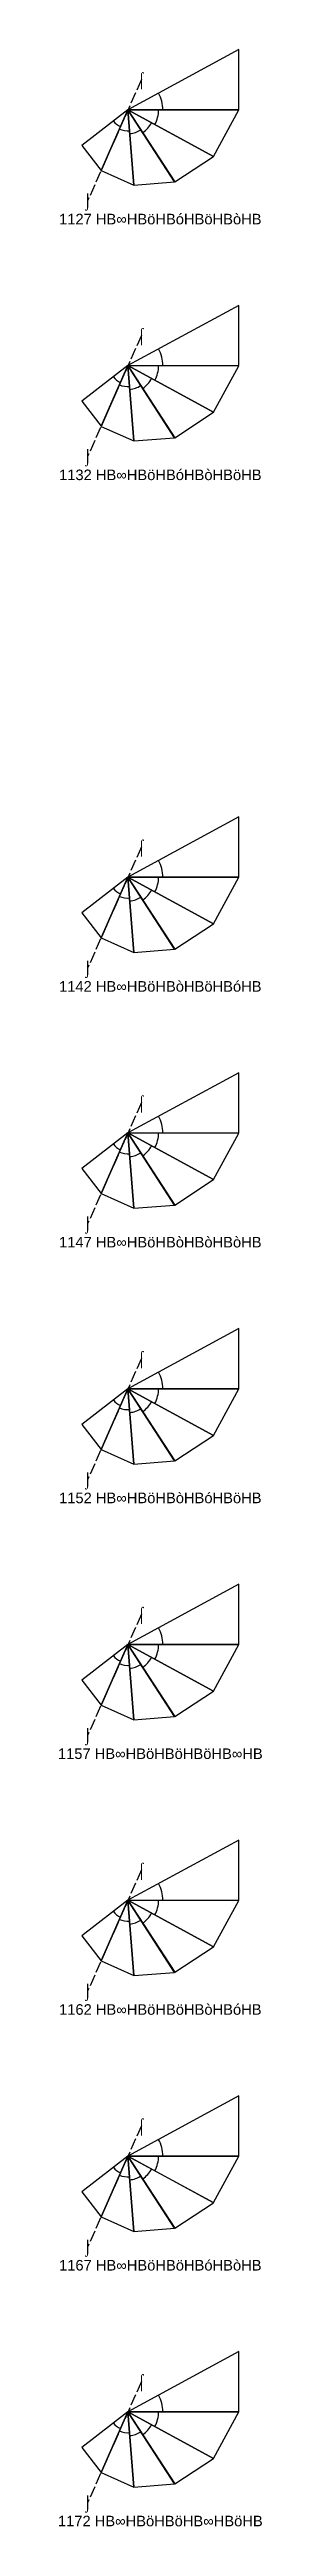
# Model space of a CAD drawing. Header units: millimetres. Extents: x 122552 to 1654769, y -10280102 to 62068.
# Drawn here: x 1233951 to 1255159, y -9229899 to -8971831 of the extents above; entities that cross this region are included whole.
import ezdxf
from ezdxf.enums import TextEntityAlignment as Align

# ---------------------------------------------------------------- set-up
doc = ezdxf.new("R2010")
doc.units = ezdxf.units.MM
doc.linetypes.add('ACAD_ISO02W100', pattern=[15, 12, -3])
for name, color, linetype in [('BASE', 170, 'Continuous'), ('HYPOTENUSE', 20, 'Continuous'), ('PERPENDICULAR', 90, 'Continuous'), ('Standard', 7, 'Continuous')]:
    doc.layers.add(name, color=color, linetype=linetype)
doc.styles.add('Arial', font='arial_0.ttf')

msp = doc.modelspace()

# ---------------------------------------------------------------- texts
at = {"style": 'Arial'}
for s, p in [('⌠', (1242556, -8974960)), ('⌡', (1236942, -8987598)), ('1127 HB∞HBöHBóHBöHBòHB', (1244537, -8989495)), ('⌠', (1242556, -9001609)), ('⌡', (1236942, -9014247)), ('1132 HB∞HBöHBóHBòHBöHB', (1244537, -9016144)), ('⌠', (1242556, -9054906)), ('⌡', (1236942, -9067544)), ('1142 HB∞HBöHBòHBöHBóHB', (1244537, -9069441)), ('⌠', (1242556, -9081555)), ('⌡', (1236942, -9094193)), ('1147 HB∞HBöHBòHBòHBòHB', (1244537, -9096090)), ('⌠', (1242556, -9108203)), ('⌡', (1236942, -9120842)), ('1152 HB∞HBöHBòHBóHBöHB', (1244537, -9122738)), ('⌠', (1242556, -9134852)), ('⌡', (1236942, -9147490)), ('1157 HB∞HBöHBöHBöHB∞HB', (1244537, -9149387)), ('⌠', (1242556, -9161501)), ('⌡', (1236942, -9174139)), ('1162 HB∞HBöHBöHBòHBóHB', (1244537, -9176036)), ('⌠', (1242556, -9188149)), ('⌡', (1236942, -9200788)), ('1167 HB∞HBöHBöHBóHBòHB', (1244537, -9202684)), ('⌠', (1242556, -9214798)), ('⌡', (1236942, -9227436)), ('1172 HB∞HBöHBöHB∞HBöHB', (1244537, -9229333))]:
    msp.add_text(s, height=1100, dxfattribs=at).set_placement(p, align=Align.MIDDLE_CENTER)

# ---------------------------------------------------------------- blocks, each defined once
blk = doc.blocks.new('fundamental_block_GT')
at = {"color": 4}
blk.add_arc((0, -2), 277, 359.9799, 28.4254, dxfattribs=at)
at = {"layer": 'BASE'}
blk.add_line((0, 0), (879, -7), dxfattribs=at)
at = {"layer": 'HYPOTENUSE'}
blk.add_line((883, 469), (0, 0), dxfattribs=at)
at = {"layer": 'PERPENDICULAR'}
blk.add_line((879, -7), (883, 469), dxfattribs=at)

# ---------------------------------------------------------------- linework, layer by layer
at = {"linetype": 'ACAD_ISO02W100', "ltscale": 100}
for p, q in [((1242556, -8974960), (1236942, -8987598)), ((1242556, -9001609), (1236942, -9014247)), ((1242556, -9054906), (1236942, -9067544)), ((1242556, -9081555), (1236942, -9094193)), ((1242556, -9108203), (1236942, -9120842)), ((1242556, -9134852), (1236942, -9147490)), ((1242556, -9161501), (1236942, -9174139)), ((1242556, -9188149), (1236942, -9200788)), ((1242556, -9214798), (1236942, -9227436))]:
    msp.add_line(p, q, dxfattribs=at)

# ---------------------------------------------------------------- block references
for p, xscale, yscale, zscale, rotation in [((1241153, -8978120), 10.18429076373612, 10.18429076373612, 10.18429076373612, 303.5116672382094), ((1241153, -8978120), 11.58735412275403, 11.58735412275403, 11.58735412275403, 332.0000000000002), ((1241153, -8978120), 6.914651890687655, 6.914651890687655, 6.914651890687655, 218.0466689528337), ((1241153, -8978120), 7.867265571234018, 7.867265571234018, 7.867265571234018, 246.5350017146322), ((1241153, -8978120), 8.951118371073811, 8.951118371073811, 8.951118371073811, 275.0233344764194), ((1241153, -9004768), 11.58735412275403, 11.58735412275403, 11.58735412275403, 332.0000000000002), ((1241153, -9004768), 10.18429076373612, 10.18429076373612, 10.18429076373612, 303.5116672382094), ((1241153, -9004768), 6.914651890687655, 6.914651890687655, 6.914651890687655, 218.0466689528337), ((1241153, -9004768), 7.867265571234018, 7.867265571234018, 7.867265571234018, 246.5350017146322), ((1241153, -9004768), 8.951118371073811, 8.951118371073811, 8.951118371073811, 275.0233344764194), ((1241153, -9058066), 10.18429076373612, 10.18429076373612, 10.18429076373612, 303.5116672382094), ((1241153, -9058066), 11.58735412275403, 11.58735412275403, 11.58735412275403, 332.0000000000002), ((1241153, -9058066), 6.914651890687655, 6.914651890687655, 6.914651890687655, 218.0466689528337), ((1241153, -9058066), 7.867265571234018, 7.867265571234018, 7.867265571234018, 246.5350017146322), ((1241153, -9058066), 8.951118371073811, 8.951118371073811, 8.951118371073811, 275.0233344764194), ((1241153, -9084714), 11.58735412275403, 11.58735412275403, 11.58735412275403, 332.0000000000002), ((1241153, -9084714), 10.18429076373612, 10.18429076373612, 10.18429076373612, 303.5116672382094), ((1241153, -9084714), 6.914651890687655, 6.914651890687655, 6.914651890687655, 218.0466689528337), ((1241153, -9084714), 7.867265571234018, 7.867265571234018, 7.867265571234018, 246.5350017146322), ((1241153, -9084714), 8.951118371073811, 8.951118371073811, 8.951118371073811, 275.0233344764194), ((1241153, -9111363), 11.58735412275403, 11.58735412275403, 11.58735412275403, 332.0000000000002), ((1241153, -9111363), 10.18429076373612, 10.18429076373612, 10.18429076373612, 303.5116672382094), ((1241153, -9111363), 6.914651890687655, 6.914651890687655, 6.914651890687655, 218.0466689528337), ((1241153, -9111363), 7.867265571234018, 7.867265571234018, 7.867265571234018, 246.5350017146322), ((1241153, -9111363), 8.951118371073811, 8.951118371073811, 8.951118371073811, 275.0233344764194), ((1241153, -9138012), 10.18429076373612, 10.18429076373612, 10.18429076373612, 303.5116672382094), ((1241153, -9138012), 11.58735412275403, 11.58735412275403, 11.58735412275403, 332.0000000000002), ((1241153, -9138012), 6.914651890687655, 6.914651890687655, 6.914651890687655, 218.0466689528337), ((1241153, -9138012), 7.867265571234018, 7.867265571234018, 7.867265571234018, 246.5350017146322), ((1241153, -9138012), 8.951118371073811, 8.951118371073811, 8.951118371073811, 275.0233344764194), ((1241153, -9164660), 11.58735412275403, 11.58735412275403, 11.58735412275403, 332.0000000000002), ((1241153, -9164660), 10.18429076373612, 10.18429076373612, 10.18429076373612, 303.5116672382094), ((1241153, -9164660), 6.914651890687655, 6.914651890687655, 6.914651890687655, 218.0466689528337), ((1241153, -9164660), 7.867265571234018, 7.867265571234018, 7.867265571234018, 246.5350017146322), ((1241153, -9164660), 8.951118371073811, 8.951118371073811, 8.951118371073811, 275.0233344764194), ((1241153, -9191309), 11.58735412275403, 11.58735412275403, 11.58735412275403, 332.0000000000002), ((1241153, -9191309), 10.18429076373612, 10.18429076373612, 10.18429076373612, 303.5116672382094), ((1241153, -9191309), 6.914651890687655, 6.914651890687655, 6.914651890687655, 218.0466689528337), ((1241153, -9191309), 7.867265571234018, 7.867265571234018, 7.867265571234018, 246.5350017146322), ((1241153, -9191309), 8.951118371073811, 8.951118371073811, 8.951118371073811, 275.0233344764194), ((1241153, -9217958), 10.18429076373612, 10.18429076373612, 10.18429076373612, 303.5116672382094), ((1241153, -9217958), 11.58735412275403, 11.58735412275403, 11.58735412275403, 332.0000000000002), ((1241153, -9217958), 6.914651890687655, 6.914651890687655, 6.914651890687655, 218.0466689528337), ((1241153, -9217958), 7.867265571234018, 7.867265571234018, 7.867265571234018, 246.5350017146322), ((1241153, -9217958), 8.951118371073811, 8.951118371073811, 8.951118371073811, 275.0233344764194)]:
    msp.add_blockref('fundamental_block_GT', p, dxfattribs=dict(xscale=xscale, yscale=yscale, zscale=zscale, rotation=rotation))
at = {"layer": 'Standard', "xscale": 13.18371388650824, "yscale": 13.18371388650824, "zscale": 13.18371388650824, "rotation": 0.4883327617913192}
for p in [(1241153, -8978120), (1241153, -9004768), (1241153, -9058066), (1241153, -9084714), (1241153, -9111363), (1241153, -9138012), (1241153, -9164660), (1241153, -9191309), (1241153, -9217958)]:
    msp.add_blockref('fundamental_block_GT', p, dxfattribs=at)

msp.set_redraw_order([(e.dxf.handle, doc.entitydb.next_handle()) for e in msp.query("TEXT MTEXT ATTDEF DIMENSION ARC_DIMENSION")])  # texts and dimensions are drawn at this point

doc.saveas('drawing.dxf')
